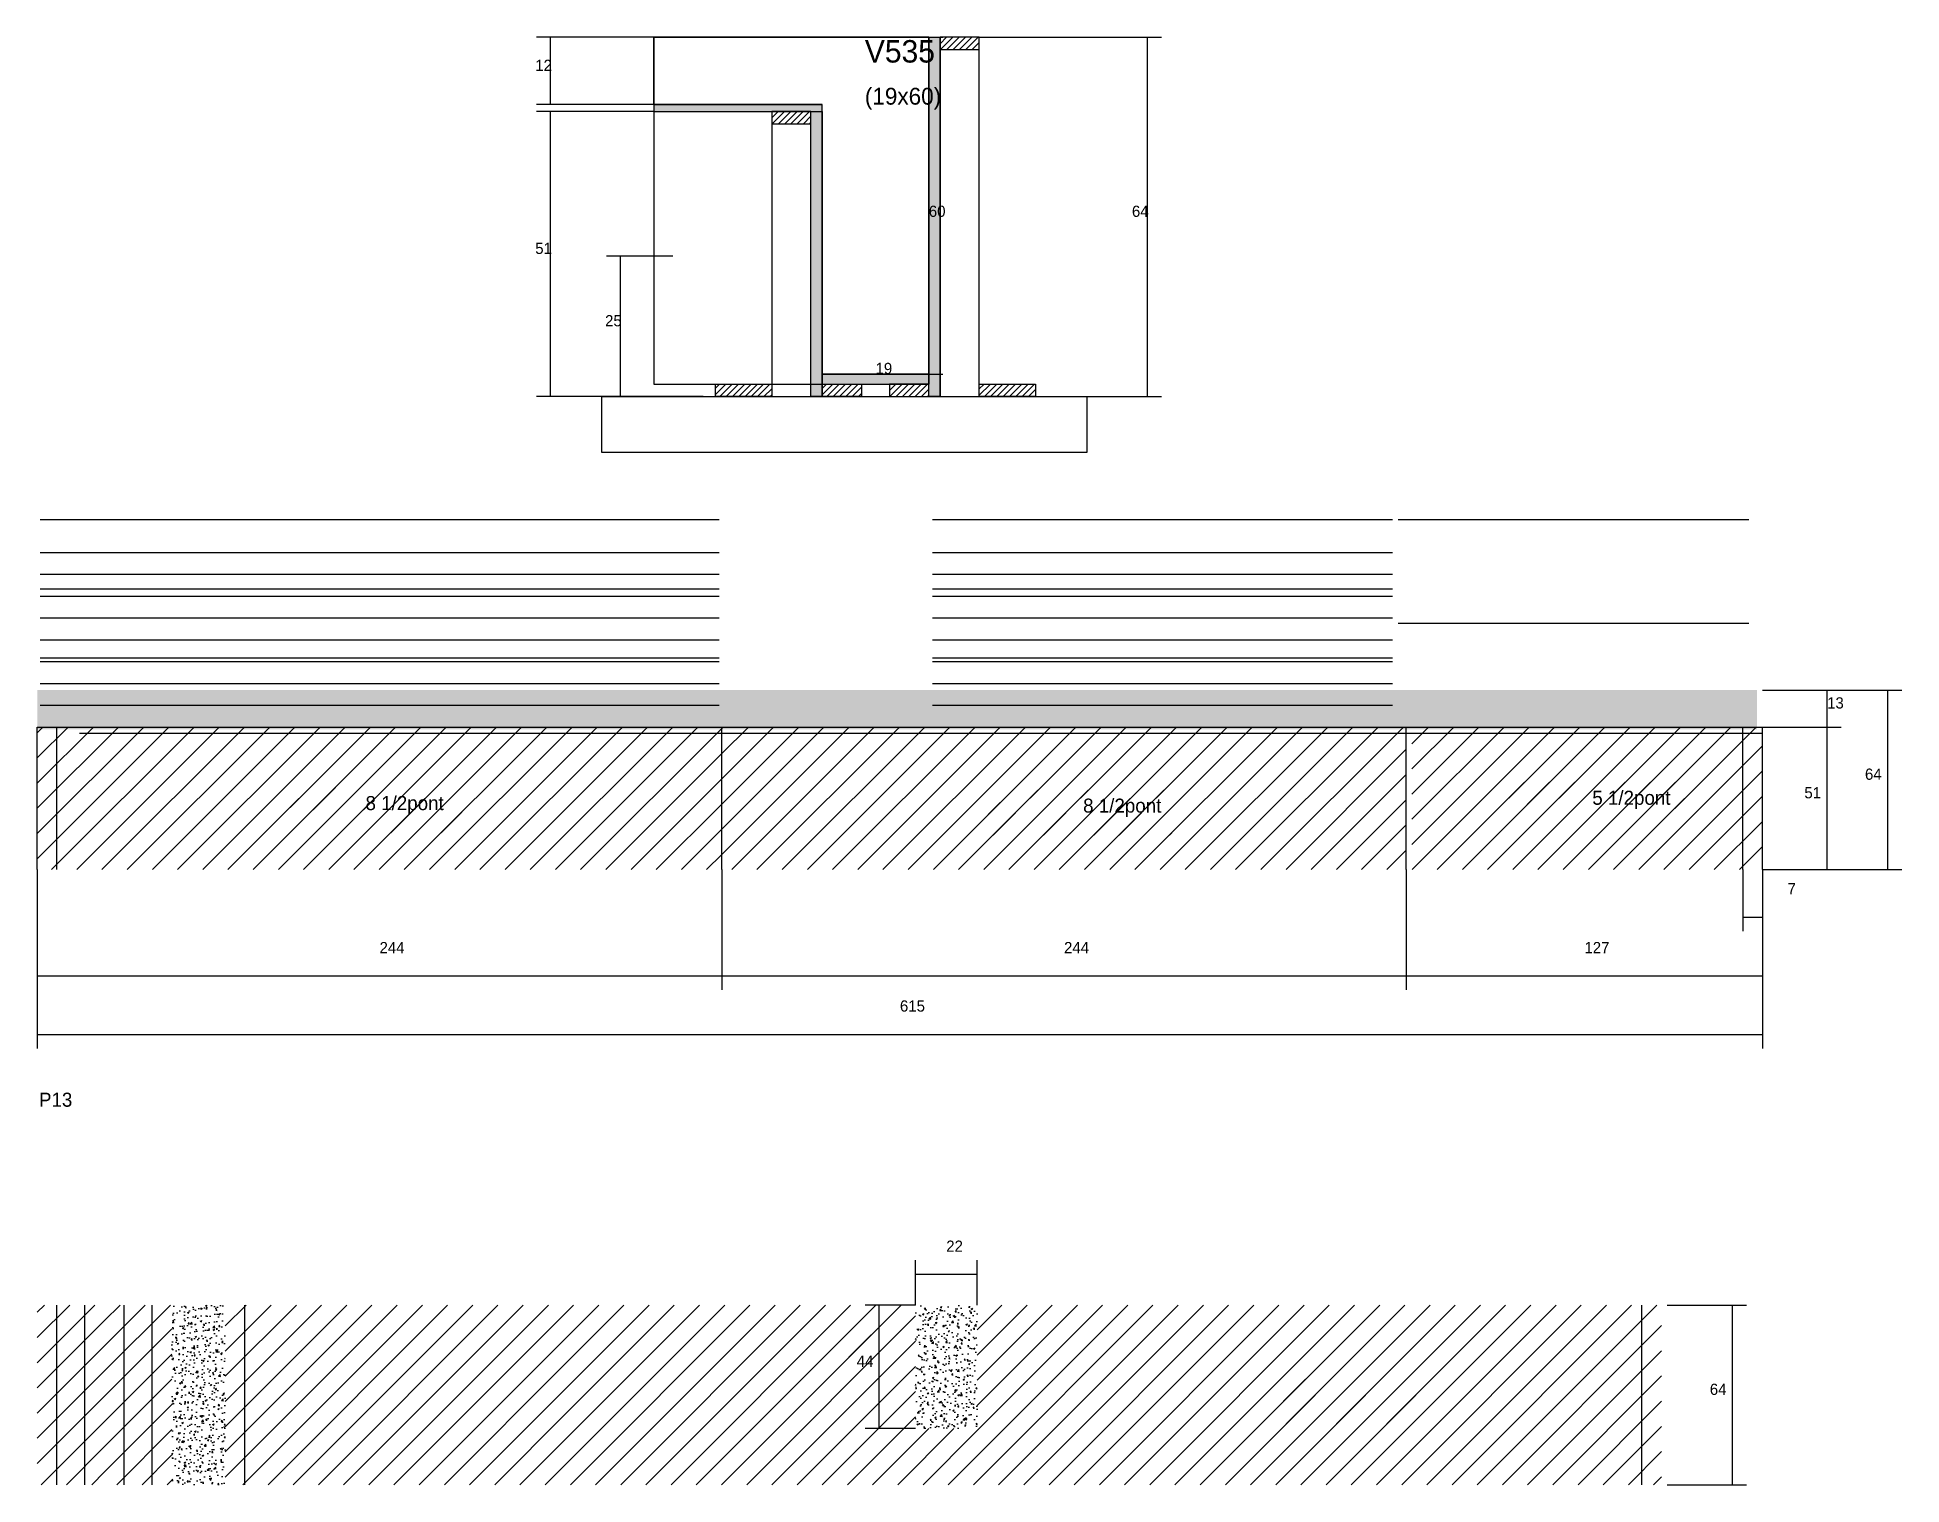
# Model space of a CAD drawing. Header units: metres. Extents: x -2848 to 22762, y -45195 to 1016.
# Drawn here: x 9305 to 9970, y -24702 to -24186 of the extents above; entities that cross this region are included whole.
import ezdxf

# ---------------------------------------------------------------- set-up
doc = ezdxf.new("R2010")
doc.units = ezdxf.units.M
for name, color, linetype in [('CONCRETO', 251, 'Continuous'), ('COTA', 4, 'Continuous'), ('Cota Seção (2x)', 4, 'Continuous'), ('Hachura', 253, 'Continuous'), ('Madeira', 126, 'Continuous'), ('NOMENCLATURA', 7, 'Continuous'), ('Painéis', 200, 'Continuous'), ('SARR_2.2x7', 40, 'Continuous'), ('Texto Seção', 7, 'Continuous')]:
    doc.layers.add(name, color=color, linetype=linetype)

msp = doc.modelspace()

# ---------------------------------------------------------------- texts
at = {"layer": 'COTA'}
for s, p in [('12', (9482.5, -24198)), ('64', (9695.2, -24250)), ('51', (9482.5, -24263.2)), ('25', (9507.4, -24289)), ('13', (9943, -24425.2)), ('64', (9956.5, -24450.6)), ('51', (9934.9, -24457.2)), ('7', (9928.9, -24491.4)), ('244', (9427, -24512.4)), ('244', (9671, -24512.4)), ('127', (9856.5, -24512.4)), ('615', (9612.5, -24533.2)), ('22', (9629, -24618.8)), ('44', (9597.1, -24659.8)), ('64', (9901.2, -24669.8))]:
    msp.add_text(s, height=4, dxfattribs=at).set_placement(p)
at = {"layer": 'Cota Seção (2x)'}
for s, p in [('60', (9622.8, -24250)), ('19', (9603.8, -24306))]:
    msp.add_text(s, height=4, dxfattribs=at).set_placement(p)
at = {"layer": 'NOMENCLATURA'}
for s, p in [('8 1/2pont', (9422, -24461.4)), ('8 1/2pont', (9677.8, -24462.3)), ('5 1/2pont', (9859.3, -24459.5)), ('P13', (9305.6, -24567.1))]:
    msp.add_text(s, height=5, dxfattribs=at).set_placement(p)
at = {"layer": 'Texto Seção'}
for s, height, p in [('V535', 8, (9600, -24195)), ('(19x60)', 6, (9600, -24210))]:
    msp.add_text(s, height=height, dxfattribs=at).set_placement(p)

# ---------------------------------------------------------------- hatches: boundary and pattern name
at = {"layer": 'COTA'}
h = msp.add_hatch(dxfattribs=at)
h.set_pattern_fill('AR-CONC', scale=0.03)
h.paths.add_polyline_path([(9305, -24418.6), (9305, -24432.6), (9305, -24432.6), (9918, -24432.6), (9918, -24432.6), (9918, -24418.6), (9918, -24418.6), (9305, -24418.6)])
h = msp.add_hatch(dxfattribs=at)
h.set_pattern_fill('AR-CONC', scale=0.03)
h.paths.add_polyline_path([(9353, -24701.8), (9372, -24701.8), (9372, -24637.8), (9353, -24637.8)])
h = msp.add_hatch(dxfattribs=at)
h.set_pattern_fill('AR-CONC', scale=0.03)
h.paths.add_polyline_path([(9618, -24681.8), (9640, -24681.8), (9640, -24637.8), (9618, -24637.8)])
at = {"layer": 'Hachura'}
h = msp.add_hatch(color=8, dxfattribs=at)
h.dxf.hatch_style = 1
h.paths.add_polyline_path([(9622.8, -24186), (9626.8, -24186), (9626.8, -24186), (9626.8, -24314), (9626.8, -24314), (9622.8, -24314), (9622.8, -24314), (9622.8, -24186)])
h = msp.add_hatch(dxfattribs=at)
h.set_pattern_fill('ANSI31', scale=0.5)
h.paths.add_polyline_path([(9640.8, -24190.4), (9640.8, -24186), (9640.8, -24186), (9626.8, -24186), (9626.8, -24186), (9626.8, -24190.4), (9626.8, -24190.4), (9640.8, -24190.4)])
h = msp.add_hatch(color=8, dxfattribs=at)
h.dxf.hatch_style = 1
h.paths.add_polyline_path([(9584.8, -24212.4), (9584.8, -24210), (9584.8, -24210), (9524.8, -24210), (9524.8, -24210), (9524.8, -24212.4), (9524.8, -24212.4), (9584.8, -24212.4)])
h = msp.add_hatch(dxfattribs=at)
h.set_pattern_fill('ANSI31', scale=0.5)
h.paths.add_polyline_path([(9580.8, -24216.8), (9580.8, -24212.4), (9580.8, -24212.4), (9566.8, -24212.4), (9566.8, -24212.4), (9566.8, -24216.8), (9566.8, -24216.8), (9580.8, -24216.8)])
h = msp.add_hatch(color=8, dxfattribs=at)
h.dxf.hatch_style = 1
h.paths.add_polyline_path([(9580.8, -24212.4), (9584.8, -24212.4), (9584.8, -24212.4), (9584.8, -24314), (9584.8, -24314), (9580.8, -24314), (9580.8, -24314), (9580.8, -24212.4)])
h = msp.add_hatch(dxfattribs=at)
h.set_pattern_fill('ANSI31', scale=0.5)
h.paths.add_polyline_path([(9546.8, -24314), (9546.8, -24309.6), (9546.8, -24309.6), (9566.8, -24309.6), (9566.8, -24309.6), (9566.8, -24314), (9566.8, -24314), (9546.8, -24314)])
h = msp.add_hatch(color=8, dxfattribs=at)
h.dxf.hatch_style = 1
h.paths.add_polyline_path([(9622.8, -24309.6), (9622.8, -24306), (9622.8, -24306), (9584.8, -24306), (9584.8, -24306), (9584.8, -24309.6), (9584.8, -24309.6), (9622.8, -24309.6)])
h = msp.add_hatch(dxfattribs=at)
h.set_pattern_fill('ANSI31', scale=0.5)
h.paths.add_polyline_path([(9584.8, -24314), (9584.8, -24309.6), (9584.8, -24309.6), (9598.8, -24309.6), (9598.8, -24309.6), (9598.8, -24314), (9598.8, -24314), (9584.8, -24314)])
h = msp.add_hatch(dxfattribs=at)
h.set_pattern_fill('ANSI31', scale=0.5)
h.paths.add_polyline_path([(9622.8, -24314), (9622.8, -24309.6), (9622.8, -24309.6), (9608.8, -24309.6), (9608.8, -24309.6), (9608.8, -24314), (9608.8, -24314), (9622.8, -24314)])
h = msp.add_hatch(dxfattribs=at)
h.set_pattern_fill('ANSI31', scale=0.5)
h.paths.add_polyline_path([(9640.8, -24314), (9640.8, -24309.6), (9640.8, -24309.6), (9660.8, -24309.6), (9660.8, -24309.6), (9660.8, -24314), (9660.8, -24314), (9640.8, -24314)])
h = msp.add_hatch(dxfattribs=at)
h.set_pattern_fill('ANSI31', scale=2)
h.paths.add_polyline_path([(9549, -24431.8), (9305, -24431.8), (9305, -24482.6), (9549, -24482.6)])
h = msp.add_hatch(dxfattribs=at)
h.set_pattern_fill('ANSI31', scale=2)
h.paths.add_polyline_path([(9793, -24431.8), (9549, -24431.8), (9549, -24482.6), (9793, -24482.6)])
h = msp.add_hatch(dxfattribs=at)
h.set_pattern_fill('ANSI31', scale=2)
h.paths.add_polyline_path([(9920, -24431.8), (9795, -24431.8), (9795, -24482.6), (9920, -24482.6)])
h = msp.add_hatch(dxfattribs=at)
h.set_pattern_fill('ANSI31', scale=2)
h.paths.add_polyline_path([(9387.7, -24469.5), (9387.7, -24453.3), (9387.7, -24453.3), (9456.3, -24453.3), (9456.3, -24453.3), (9456.3, -24469.5), (9456.3, -24469.5), (9387.7, -24469.5)])
h = msp.add_hatch(dxfattribs=at)
h.set_pattern_fill('ANSI31', scale=2)
h.paths.add_polyline_path([(9641.5, -24470.3), (9709.1, -24470.3), (9709.1, -24470.3), (9714.6, -24454.3), (9714.6, -24454.3), (9647, -24454.3), (9647, -24454.3), (9641.5, -24470.3)])
h = msp.add_hatch(dxfattribs=at)
h.set_pattern_fill('ANSI31', scale=2)
h.paths.add_polyline_path([(9823, -24467.5), (9890.6, -24467.5), (9890.6, -24467.5), (9896.1, -24451.5), (9896.1, -24451.5), (9828.5, -24451.5), (9828.5, -24451.5), (9823, -24467.5)])
h = msp.add_hatch(dxfattribs=at)
h.set_pattern_fill('ANSI31', scale=2)
h.paths.add_polyline_path([(9329, -24637.8), (9305, -24637.8), (9305, -24701.8), (9329, -24701.8)])
h = msp.add_hatch(dxfattribs=at)
h.set_pattern_fill('ANSI31', scale=2)
h.paths.add_polyline_path([(9353, -24637.8), (9329, -24637.8), (9329, -24701.8), (9353, -24701.8)])
h = msp.add_hatch(dxfattribs=at)
h.set_pattern_fill('ANSI31', scale=2)
h.paths.add_polyline_path([(9494, -24637.8), (9372, -24637.8), (9372, -24701.8), (9494, -24701.8)])
h = msp.add_hatch(dxfattribs=at)
h.set_pattern_fill('ANSI31', scale=2)
h.paths.add_polyline_path([(9640, -24681.8), (9618, -24681.8), (9618, -24637.8), (9494, -24637.8), (9494, -24701.8), (9640, -24701.8)])
h = msp.add_hatch(dxfattribs=at)
h.set_pattern_fill('ANSI31', scale=2)
h.paths.add_polyline_path([(9884, -24637.8), (9640, -24637.8), (9640, -24701.8), (9884, -24701.8)])
h = msp.add_hatch(dxfattribs=at)
h.set_pattern_fill('ANSI31', scale=2)
h.paths.add_polyline_path([(9606.9, -24670.6), (9606.9, -24648.4), (9606.9, -24648.4), (9586.3, -24648.4), (9586.3, -24648.4), (9586.3, -24670.6), (9586.3, -24670.6), (9606.9, -24670.6)])
h = msp.add_hatch(dxfattribs=at)
h.set_pattern_fill('ANSI31', scale=2)
h.paths.add_polyline_path([(9734.8, -24680.1), (9802.5, -24680.1), (9802.5, -24680.1), (9808, -24664.2), (9808, -24664.2), (9740.3, -24664.2), (9740.3, -24664.2), (9734.8, -24680.1)])

# ---------------------------------------------------------------- linework, layer by layer
at = {"layer": 'CONCRETO'}
for points in [[(9584.8, -24210), (9524.8, -24210), (9524.8, -24186), (9622.8, -24186), (9622.8, -24309.6), (9622.8, -24309.6), (9622.8, -24306), (9584.8, -24306)], [(9524.8, -24309.6), (9622.8, -24309.6), (9622.8, -24186), (9524.8, -24186)]]:
    msp.add_lwpolyline(points, close=True, dxfattribs=at)
at = {"layer": 'COTA'}
for p, q in [((9524.8, -24186), (9483, -24186)), ((9488, -24210), (9488, -24186)), ((9640.8, -24186), (9705.7, -24186)), ((9700.7, -24314), (9700.7, -24186)), ((9524.8, -24210), (9483, -24210)), ((9524.8, -24212.4), (9483, -24212.4)), ((9488, -24314), (9488, -24212.4)), ((9531.5, -24264), (9507.9, -24264)), ((9512.9, -24314), (9512.9, -24264)), ((9542.4, -24314), (9483, -24314)), ((9531.5, -24314), (9507.9, -24314)), ((9640.8, -24314), (9705.7, -24314)), ((9920, -24418.6), (9948, -24418.6)), ((9920, -24418.6), (9969.6, -24418.6)), ((9943, -24431.8), (9943, -24418.6)), ((9964.6, -24482.6), (9964.6, -24418.6)), ((9920, -24431.8), (9948, -24431.8)), ((9920, -24431.8), (9948, -24431.8)), ((9943, -24482.6), (9943, -24431.8)), ((9305, -24482.6), (9305, -24525.5)), ((9305, -24482.6), (9305, -24546.4)), ((9549, -24482.6), (9549, -24525.5)), ((9549, -24482.6), (9549, -24525.5)), ((9793, -24482.6), (9793, -24525.5)), ((9793, -24482.6), (9793, -24525.5)), ((9913, -24482.6), (9913, -24504.5)), ((9920, -24482.6), (9920, -24504.5)), ((9920, -24482.6), (9920, -24525.5)), ((9920, -24482.6), (9948, -24482.6)), ((9920, -24482.6), (9969.6, -24482.6)), ((9920, -24482.6), (9920, -24546.4)), ((9913, -24499.5), (9920, -24499.5)), ((9305, -24520.5), (9549, -24520.5)), ((9549, -24520.5), (9793, -24520.5)), ((9793, -24520.5), (9920, -24520.5)), ((9305, -24541.4), (9920, -24541.4)), ((9618, -24637.8), (9618, -24621.8)), ((9640, -24637.8), (9640, -24621.8)), ((9618, -24626.8), (9640, -24626.8)), ((9618, -24637.8), (9600.1, -24637.8)), ((9605.1, -24681.8), (9605.1, -24637.8)), ((9886, -24637.8), (9914.3, -24637.8)), ((9909.3, -24701.8), (9909.3, -24637.8)), ((9618, -24681.8), (9600.1, -24681.8)), ((9886, -24701.8), (9914.3, -24701.8))]:
    msp.add_line(p, q, dxfattribs=at)
at = {"layer": 'Cota Seção (2x)'}
for p, q in [((9584.8, -24186), (9627.8, -24186)), ((9622.8, -24306), (9622.8, -24186)), ((9584.8, -24314), (9584.8, -24301)), ((9622.8, -24314), (9622.8, -24301)), ((9584.8, -24306), (9627.8, -24306)), ((9584.8, -24306), (9622.8, -24306))]:
    msp.add_line(p, q, dxfattribs=at)
at = {"layer": 'Madeira'}
for points in [[(9640.8, -24190.4), (9640.8, -24186), (9626.8, -24186), (9626.8, -24190.4)], [(9640.8, -24186), (9626.8, -24186), (9626.8, -24314), (9640.8, -24314)], [(9580.8, -24216.8), (9580.8, -24212.4), (9566.8, -24212.4), (9566.8, -24216.8)], [(9580.8, -24212.4), (9566.8, -24212.4), (9566.8, -24314), (9580.8, -24314)], [(9546.8, -24314), (9546.8, -24309.6), (9566.8, -24309.6), (9566.8, -24314)], [(9584.8, -24314), (9584.8, -24309.6), (9598.8, -24309.6), (9598.8, -24314)], [(9622.8, -24314), (9622.8, -24309.6), (9608.8, -24309.6), (9608.8, -24314)], [(9640.8, -24314), (9640.8, -24309.6), (9660.8, -24309.6), (9660.8, -24314)], [(9679.1, -24334), (9506.2, -24334), (9506.2, -24314), (9679.1, -24314)]]:
    msp.add_lwpolyline(points, close=True, dxfattribs=at)
at = {"layer": 'Painéis'}
for p, q in [((9626.8, -24314), (9626.8, -24186)), ((9524.8, -24210), (9584.8, -24210)), ((9584.8, -24314), (9584.8, -24212.4)), ((9584.8, -24306), (9622.8, -24306)), ((9584.8, -24309.6), (9584.8, -24306)), ((9622.8, -24309.6), (9622.8, -24306)), ((9305, -24431.8), (9920, -24431.8)), ((9305, -24482.6), (9305, -24431.8)), ((9549, -24482.6), (9549, -24431.8)), ((9793, -24482.6), (9793, -24431.8)), ((9920, -24482.6), (9920, -24431.8))]:
    msp.add_line(p, q, dxfattribs=at)
for points in [[(9622.8, -24186), (9626.8, -24186), (9626.8, -24314), (9622.8, -24314)], [(9584.8, -24212.4), (9584.8, -24210), (9524.8, -24210), (9524.8, -24212.4)], [(9580.8, -24212.4), (9584.8, -24212.4), (9584.8, -24314), (9580.8, -24314)], [(9622.8, -24309.6), (9622.8, -24306), (9584.8, -24306), (9584.8, -24309.6)]]:
    msp.add_lwpolyline(points, close=True, dxfattribs=at)
at = {"layer": 'SARR_2.2x7'}
for p, q in [((9306, -24357.87), (9548.1, -24357.87)), ((9624.1, -24357.87), (9788.1, -24357.87)), ((9790.1, -24357.87), (9915.1, -24357.87)), ((9306, -24369.58), (9548.1, -24369.58)), ((9624.1, -24369.58), (9788.1, -24369.58)), ((9306, -24377.36), (9548.1, -24377.36)), ((9624.1, -24377.36), (9788.1, -24377.36)), ((9306, -24382.51), (9548.1, -24382.51)), ((9624.1, -24382.51), (9788.1, -24382.51)), ((9306, -24385.13), (9548.1, -24385.13)), ((9624.1, -24385.13), (9788.1, -24385.13)), ((9306, -24392.91), (9548.1, -24392.91)), ((9624.1, -24392.91), (9788.1, -24392.91)), ((9790.1, -24394.83), (9915.1, -24394.83)), ((9306, -24400.69), (9548.1, -24400.69)), ((9624.1, -24400.69), (9788.1, -24400.69)), ((9306, -24407.16), (9548.1, -24407.16)), ((9306, -24408.47), (9548.1, -24408.47)), ((9624.1, -24407.16), (9788.1, -24407.16)), ((9624.1, -24408.47), (9788.1, -24408.47)), ((9306, -24416.24), (9548.1, -24416.24)), ((9624.1, -24416.24), (9788.1, -24416.24)), ((9306, -24424.02), (9548.1, -24424.02)), ((9624.1, -24424.02), (9788.1, -24424.02)), ((9312, -24482.6), (9312, -24431.8)), ((9320, -24434), (9920, -24434)), ((9913, -24482.6), (9913, -24431.8)), ((9312, -24701.8), (9312, -24637.8)), ((9322, -24701.8), (9322, -24637.8)), ((9336, -24701.8), (9336, -24637.8)), ((9346, -24701.8), (9346, -24637.8)), ((9379, -24701.8), (9379, -24637.8)), ((9877, -24701.8), (9877, -24637.8))]:
    msp.add_line(p, q, dxfattribs=at)

msp.set_redraw_order([(e.dxf.handle, doc.entitydb.next_handle()) for e in msp.query("TEXT MTEXT ATTDEF DIMENSION ARC_DIMENSION")])  # texts and dimensions are drawn at this point

doc.saveas('drawing.dxf')
